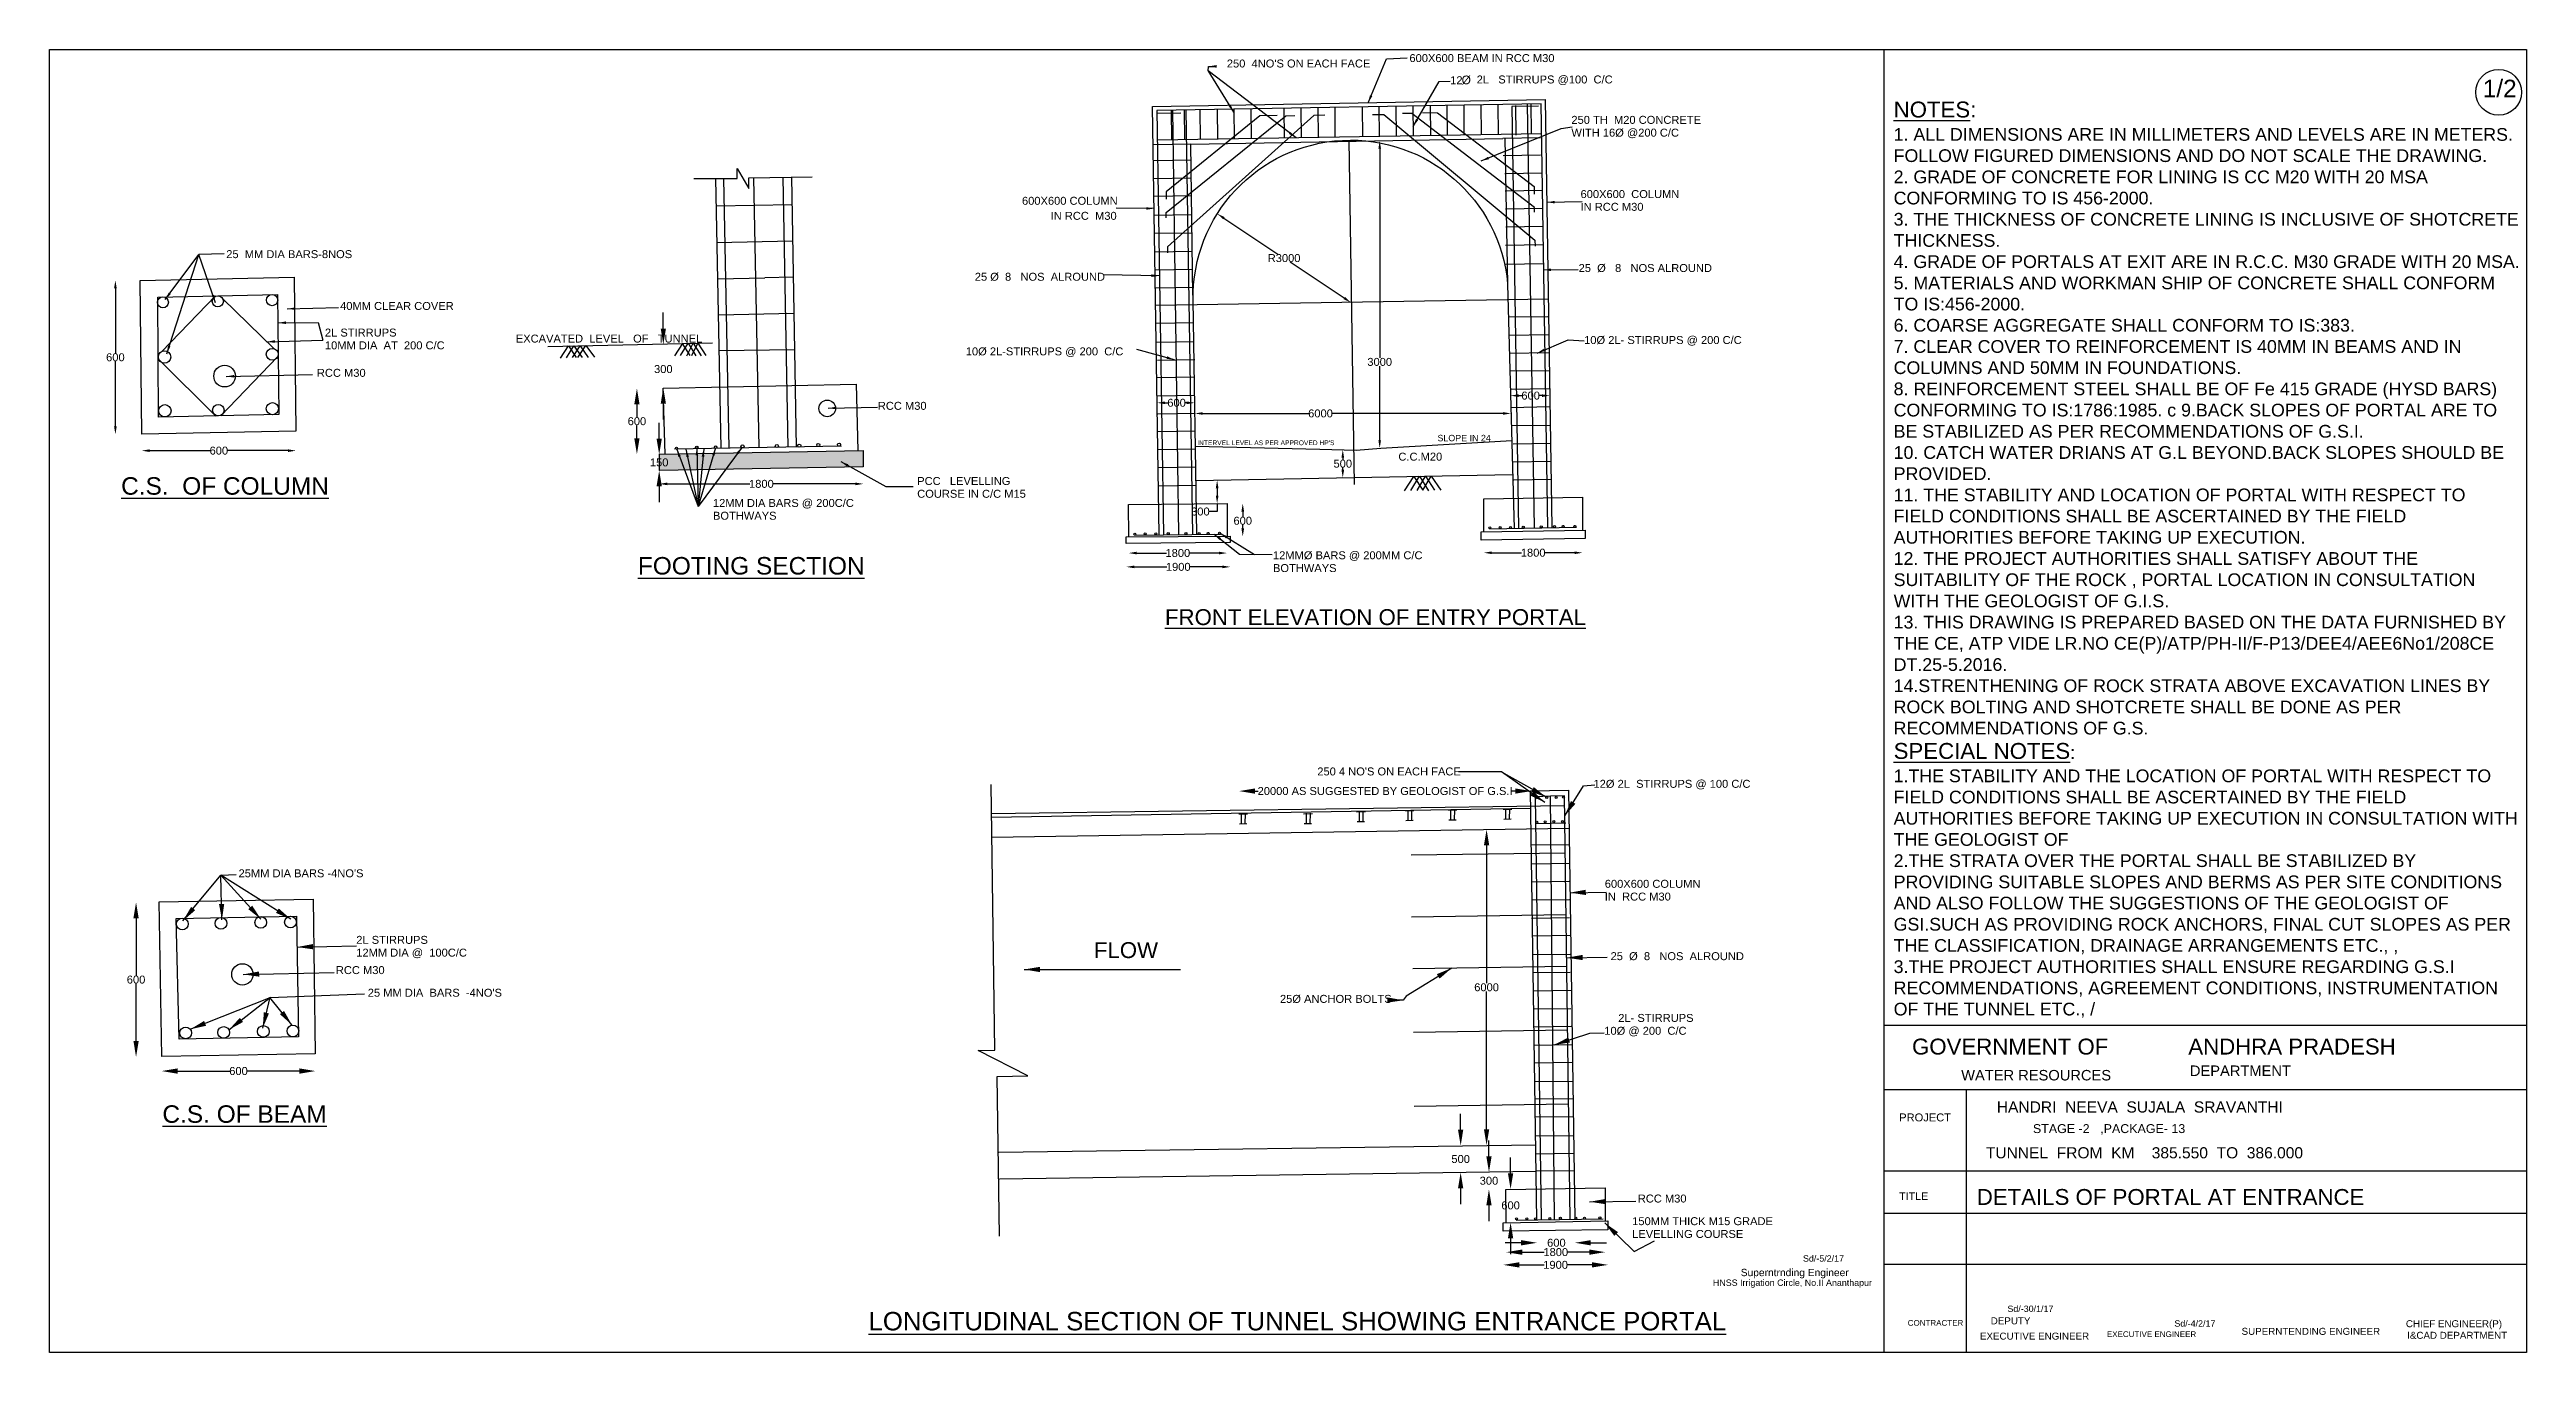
# Model space of a CAD drawing. Header units: millimetres. Extents: x 5124 to 3339450, y 2311 to 45926101.
# Drawn here: x 3331663 to 3339450, y 45922004 to 45926101 of the extents above; entities outside this region: 2.
import ezdxf

# ---------------------------------------------------------------- set-up
doc = ezdxf.new("R2010")
doc.units = ezdxf.units.MM
doc.header["$MEASUREMENT"] = 0
for name, color, linetype in [('DIMENSION', 7, 'Continuous'), ('DRAWING', 7, 'Continuous'), ('TEXT', 7, 'Continuous')]:
    doc.layers.add(name, color=color, linetype=linetype)
doc.styles.get("Standard").update_dxf_attribs({"font": 'arial.ttf', "height": 25})
doc.dimstyles.get("Standard").update_dxf_attribs({"dimtxt": 200, "dimasz": 110, "dimexe": 0.18, "dimexo": 0.0625, "dimgap": 0.09, "dimtad": 0, "dimtih": 1, "dimtoh": 1, "dimdec": 0, "dimzin": 0, "dimdsep": 46, "dimtxsty": 'Standard', "dimblk": 'OBLIQUE', "dimcen": 0.09, "dimse1": 1, "dimse2": 1, "dimadec": 0, "dimazin": 0, "dimtfac": 1, "dimtdec": 0, "dimtofl": 0, "dimtmove": 0, "dimatfit": 3, "dimfxl": 1, "dimtolj": 1, "dimtzin": 0, "dimarcsym": 0})

msp = doc.modelspace()

# ---------------------------------------------------------------- texts
at = {"layer": 'DIMENSION', "color": 0}
for s, height, p in [('600X600 BEAM IN RCC M30', 25, (3335938, 45926061.5)), ('12', 25, (3336066.1, 45925991.9)), ('2L   STIRRUPS @100  C/C', 25, (3336149.4, 45925994.3)), ('250 TH  M20 CONCRETE', 25, (3336447.1, 45925867.3)), ('WITH 16Ø @200 C/C', 25, (3336447.1, 45925827.1)), ('600X600  COLUMN', 25, (3336475.9, 45925633.9)), ('IN RCC M30', 25, (3336475.9, 45925593.8)), ('25  MM DIA BARS-8NOS', 25, (3332218.5, 45925445)), ('25  Ø   8   NOS ALROUND', 25, (3336469.9, 45925401.4)), ('25 Ø  8   NOS  ALROUND', 25, (3334571.6, 45925373.9)), ('40MM CLEAR COVER', 25, (3332576.5, 45925282.1)), ('2L STIRRUPS', 25, (3332528.7, 45925198.4)), ('10MM DIA  AT  200 C/C', 25, (3332528.7, 45925158.2)), ('10Ø 2L- STIRRUPS @ 200 C/C', 25, (3336487.2, 45925174.9)), ('RCC M30', 25, (3332503.4, 45925071.7)), ('10Ø 2L-STIRRUPS @ 200  C/C', 25, (3334543.3, 45925139.2)), ("INTERVEL LEVEL AS PER APPROVED HP'S", 15, (3335270.9, 45924856.8)), ('SLOPE IN 24', 20, (3336026.1, 45924869.2)), ('C.C.M20', 25, (3335903.3, 45924808.1)), ('%%UC.S.  OF COLUMN', 55, (3331888, 45924701)), ('12MMØ BARS @ 200MM C/C', 25, (3335509, 45924498)), ('BOTHWAYS', 25, (3335509, 45924457.8)), ("25MM DIA BARS -4NO'S", 25, (3332257.2, 45923497.9)), ('2L STIRRUPS', 25, (3332627.2, 45923288.6)), ('12MM DIA @  100C/C', 25, (3332627.2, 45923248.4))]:
    msp.add_text(s, height=height, dxfattribs=at).set_placement(p)
at = {"layer": 'DIMENSION', "color": 0, "insert": (3336102, 45926019), "char_height": 25, "attachment_point": 1}
msp.add_mtext_dynamic_manual_height_columns('{\\H1.0833x;Ø}', width=59.5, gutter_width=125, heights=[0], dxfattribs=at)
at = {"layer": 'DRAWING', "color": 0}
for s, p in [('Sd/-5/2/17', (3337175.2, 45922289.2)), ('Sd/-30/1/17', (3337817.9, 45922130.9)), ('Sd/-4/2/17', (3338342.7, 45922084.7))]:
    msp.add_text(s, height=20, dxfattribs=at).set_placement(p)
at = {"layer": 'DRAWING', "color": 0, "insert": (3337460.2, 45925937.3), "char_height": 40, "width": 1960.791, "attachment_point": 1}
msp.add_mtext('{\\H1.25x;\\LNOTES\\l:}  \\P1. ALL DIMENSIONS ARE IN MILLIMETERS AND LEVELS ARE IN METERS. FOLLOW FIGURED DIMENSIONS AND DO NOT SCALE THE DRAWING. \\P2. GRADE OF CONCRETE FOR LINING IS CC M20 WITH 20 MSA CONFORMING TO IS 456-2000. \\P3. THE THICKNESS OF CONCRETE LINING IS INCLUSIVE OF SHOTCRETE THICKNESS. \\P4. GRADE OF PORTALS AT EXIT ARE IN R.C.C. M30 GRADE WITH 20 MSA. \\P5. MATERIALS AND WORKMAN SHIP OF CONCRETE SHALL CONFORM TO IS:456-2000.\\P6. COARSE AGGREGATE SHALL CONFORM TO IS:383. \\P7. CLEAR COVER TO REINFORCEMENT IS 40MM IN BEAMS AND IN COLUMNS AND 50MM IN FOUNDATIONS. \\P8. REINFORCEMENT STEEL SHALL BE OF Fe 415 GRADE (HYSD BARS) CONFORMING TO IS:1786:1985. c 9.BACK SLOPES OF PORTAL ARE TO BE STABILIZED AS PER RECOMMENDATIONS OF G.S.I.\\P10. CATCH WATER DRIANS AT G.L BEYOND.BACK SLOPES SHOULD BE PROVIDED. \\P11. THE STABILITY AND LOCATION OF PORTAL WITH RESPECT TO FIELD CONDITIONS SHALL BE ASCERTAINED BY THE FIELD AUTHORITIES BEFORE TAKING UP EXECUTION. \\P12. THE PROJECT AUTHORITIES SHALL SATISFY ABOUT THE SUITABILITY OF THE ROCK , PORTAL LOCATION IN CONSULTATION WITH THE GEOLOGIST OF G.I.S. \\P13. THIS DRAWING IS PREPARED BASED ON THE DATA FURNISHED BY THE CE, ATP VIDE LR.NO CE(P)/ATP/PH-II/F-P13/DEE4/AEE6No1/208CE DT.25-5.2016. \\P14.STRENTHENING OF ROCK STRATA ABOVE EXCAVATION LINES BY ROCK BOLTING AND SHOTCRETE SHALL BE DONE AS PER RECOMMENDATIONS OF G.S. \\P{\\H1.25x;\\LSPECIAL NOTES}:  \\P1.THE STABILITY AND THE LOCATION OF PORTAL WITH RESPECT TO FIELD CONDITIONS SHALL BE ASCERTAINED BY THE FIELD AUTHORITIES BEFORE TAKING UP EXECUTION IN CONSULTATION WITH THE GEOLOGIST OF \\P2.THE STRATA OVER THE PORTAL SHALL BE STABILIZED BY PROVIDING SUITABLE SLOPES AND BERMS AS PER SITE CONDITIONS AND ALSO FOLLOW THE SUGGESTIONS OF THE GEOLOGIST OF GSI.SUCH AS PROVIDING ROCK ANCHORS, FINAL CUT SLOPES AS PER THE CLASSIFICATION, DRAINAGE ARRANGEMENTS ETC., , \\P3.THE PROJECT AUTHORITIES SHALL ENSURE REGARDING G.S.I RECOMMENDATIONS, AGREEMENT CONDITIONS, INSTRUMENTATION OF THE TUNNEL ETC., / ', dxfattribs=at)
at = {"layer": 'TEXT', "color": 0}
for s, height, p in [("250  4NO'S ON EACH FACE", 25, (3335364, 45926044.5)), ('1/2', 55, (3339312, 45925951)), ('600X600 COLUMN', 25, (3334720, 45925612.8)), ('IN RCC  M30', 25, (3334810, 45925565.5)), ('EXCAVATED  LEVEL   OF   TUNNEL', 25, (3333128.8, 45925179.5)), ('RCC M30', 25, (3334266.8, 45924968)), ('COURSE IN C/C M15', 25, (3334390.6, 45924691.4)), ('PCC   LEVELLING', 25, (3334390.6, 45924731.6)), ('12MM DIA BARS @ 200C/C', 25, (3333748.5, 45924662.5)), ('BOTHWAYS', 25, (3333748.5, 45924622.4)), ('%%UFOOTING SECTION', 55, (3333512.5, 45924450)), ('%%UFRONT ELEVATION OF ENTRY PORTAL', 50, (3335169.5, 45924291)), ("250 4 NO'S ON EACH FACE", 25, (3335648.4, 45923818.2)), ('12Ø 2L  STIRRUPS @ 100 C/C', 25, (3336516.6, 45923779.3)), ('600X600 COLUMN', 25, (3336552.1, 45923464.8)), ('IN  RCC M30', 25, (3336552.1, 45923424.7)), ('FLOW', 50, (3334946, 45923243.8)), ('25  Ø  8   NOS  ALROUND', 25, (3336570.3, 45923237.3)), ('RCC M30', 25, (3332563.1, 45923193.5)), ("25 MM DIA  BARS  -4NO'S", 25, (3332663.4, 45923122.3)), ('25Ø ANCHOR BOLTS', 25, (3335531, 45923103)), ('2L- STIRRUPS', 25, (3336594.4, 45923043.1)), ('10Ø @ 200  C/C', 25, (3336550.5, 45923002.6)), ('GOVERNMENT OF', 50, (3337518, 45922940.5)), ('ANDHRA PRADESH', 50, (3338386.5, 45922940.5)), ('WATER RESOURCES', 33, (3337672.5, 45922859)), ('DEPARTMENT', 33, (3338391.5, 45922873)), ('%%UC.S. OF BEAM', 55, (3332017.8, 45922725.8)), ('PROJECT', 25, (3337477.6, 45922730.2)), ('HANDRI  NEEVA  SUJALA  SRAVANTHI', 35, (3337784.5, 45922758)), ('STAGE -2', 28, (3337898, 45922693.5)), (',PACKAGE- 13', 28, (3338109.5, 45922693.5)), ('TUNNEL  FROM  KM    385.550  TO  386.000', 35, (3337750, 45922614)), ('RCC M30', 25, (3336655.8, 45922475.1)), ('TITLE', 24, (3337477.5, 45922483)), ('DETAILS OF PORTAL AT ENTRANCE', 50, (3337721.5, 45922467.5)), ('150MM THICK M15 GRADE', 25, (3336638.2, 45922403.9)), ('LEVELLING COURSE', 25, (3336638.2, 45922363.7)), ('HNSS Irrigation Circle, No.II Ananthapur', 20, (3336892, 45922213)), ('Superntrnding Engineer', 23, (3336979.5, 45922243.5)), ('%%ULONGITUDINAL SECTION OF TUNNEL SHOWING ENTRANCE PORTAL', 58, (3334237.5, 45922073)), ('CONTRACTER', 18, (3337504.5, 45922087.5)), ('EXECUTIVE ENGINEER', 22, (3337731.5, 45922044)), ('DEPUTY', 22, (3337765.5, 45922092)), ('EXECUTIVE ENGINEER', 18, (3338130.5, 45922052)), ('SUPERNTENDING ENGINEER', 22, (3338554, 45922059)), ('CHIEF ENGINEER(P)', 22, (3339070.5, 45922083)), ('I&CAD DEPARTMENT', 22, (3339074.5, 45922046.5))]:
    msp.add_text(s, height=height, dxfattribs=at).set_placement(p)

# ---------------------------------------------------------------- blocks, each defined once
blk = doc.blocks.new('*D46')
at = {"layer": 'Defpoints', "color": 0}
for p in [(3331953, 45924891), (3332437.5, 45924900.5), (3332437.5, 45924839.5)]:
    blk.add_point(p, dxfattribs=at)
at = {"layer": 'DIMENSION', "color": 0, "lineweight": -2}
for p, q in [((3331978, 45924839.5), (3332167.5, 45924839.5)), ((3332412.5, 45924839.5), (3332223, 45924839.5))]:
    blk.add_line(p, q, dxfattribs=at)
at = {"layer": 'DIMENSION', "color": 0}
for points in [[(3331978, 45924843.7), (3331978, 45924835.3), (3331953, 45924839.5)], [(3332412.5, 45924843.7), (3332412.5, 45924835.3), (3332437.5, 45924839.5)]]:
    blk.add_solid(points, dxfattribs=at)
at = {"layer": 'DIMENSION', "color": 0, "insert": (3332195.2, 45924839.5), "char_height": 25, "attachment_point": 5}
blk.add_mtext('\\A1;600', dxfattribs=at)
blk = doc.blocks.new('*D47')
at = {"layer": 'Defpoints', "color": 0}
for p in [(3331946.5, 45925375), (3331870, 45924891), (3331953, 45924891)]:
    blk.add_point(p, dxfattribs=at)
at = {"layer": 'DIMENSION', "color": 0, "lineweight": -2}
for p, q in [((3331870, 45925350), (3331870, 45925145.9)), ((3331870, 45924916), (3331870, 45925120.1))]:
    blk.add_line(p, q, dxfattribs=at)
at = {"layer": 'DIMENSION', "color": 0}
for points in [[(3331865.8, 45925350), (3331874.2, 45925350), (3331870, 45925375)], [(3331865.8, 45924916), (3331874.2, 45924916), (3331870, 45924891)]]:
    blk.add_solid(points, dxfattribs=at)
at = {"layer": 'DIMENSION', "color": 0, "insert": (3331870, 45925133), "char_height": 25, "attachment_point": 5}
blk.add_mtext('\\A1;600', dxfattribs=at)
blk = doc.blocks.new('*D48')
at = {"layer": 'Defpoints', "color": 0}
for p in [(3333580.5, 45924777.5), (3334221, 45924789), (3334221, 45924735)]:
    blk.add_point(p, dxfattribs=at)
at = {"layer": 'DIMENSION', "color": 0, "lineweight": -2}
for p, q in [((3333605.5, 45924735), (3333864.5, 45924735)), ((3334196, 45924735), (3333937, 45924735))]:
    blk.add_line(p, q, dxfattribs=at)
at = {"layer": 'DIMENSION', "color": 0}
for points in [[(3333605.5, 45924739.2), (3333605.5, 45924730.8), (3333580.5, 45924735)], [(3334196, 45924739.2), (3334196, 45924730.8), (3334221, 45924735)]]:
    blk.add_solid(points, dxfattribs=at)
at = {"layer": 'DIMENSION', "color": 0, "insert": (3333900.8, 45924735), "char_height": 25, "attachment_point": 5}
blk.add_mtext('\\A1;1800', dxfattribs=at)
blk = doc.blocks.new('*D49')
at = {"layer": 'Defpoints', "color": 0}
for p in [(3332015.5, 45922934.5), (3332498.5, 45922943), (3332498.5, 45922888.5)]:
    blk.add_point(p, dxfattribs=at)
at = {"layer": 'DIMENSION', "color": 0, "lineweight": -2}
for p, q in [((3332065.5, 45922888.5), (3332229.3, 45922888.5)), ((3332448.5, 45922888.5), (3332284.7, 45922888.5))]:
    blk.add_line(p, q, dxfattribs=at)
at = {"layer": 'DIMENSION', "color": 0}
for points in [[(3332065.5, 45922896.8), (3332065.5, 45922880.2), (3332015.5, 45922888.5)], [(3332448.5, 45922896.8), (3332448.5, 45922880.2), (3332498.5, 45922888.5)]]:
    blk.add_solid(points, dxfattribs=at)
at = {"layer": 'DIMENSION', "color": 0, "insert": (3332257, 45922888.5), "char_height": 25, "attachment_point": 5}
blk.add_mtext('\\A1;600', dxfattribs=at)
blk = doc.blocks.new('*D50')
at = {"layer": 'Defpoints', "color": 0}
for p in [(3332009, 45923419), (3331935, 45922933), (3332015.5, 45922933)]:
    blk.add_point(p, dxfattribs=at)
at = {"layer": 'DIMENSION', "color": 0, "lineweight": -2}
for p, q in [((3331935, 45923369), (3331935, 45923188.9)), ((3331935, 45922983), (3331935, 45923163.1))]:
    blk.add_line(p, q, dxfattribs=at)
at = {"layer": 'DIMENSION', "color": 0}
for points in [[(3331926.7, 45923369), (3331943.3, 45923369), (3331935, 45923419)], [(3331926.7, 45922983), (3331943.3, 45922983), (3331935, 45922933)]]:
    blk.add_solid(points, dxfattribs=at)
at = {"layer": 'DIMENSION', "color": 0, "insert": (3331935, 45923176), "char_height": 25, "attachment_point": 5}
blk.add_mtext('\\A1;600', dxfattribs=at)
blk = doc.blocks.new('*D51')
at = {"layer": 'Defpoints', "color": 0}
for p in [(3335833, 45925814), (3335844.5, 45924847.5), (3335850.5, 45924847.5)]:
    blk.add_point(p, dxfattribs=at)
at = {"layer": 'DIMENSION', "color": 0, "lineweight": -2}
for p, q in [((3335844.5, 45925789), (3335844.5, 45925131.4)), ((3335844.5, 45924872.5), (3335844.5, 45925105.6))]:
    blk.add_line(p, q, dxfattribs=at)
at = {"layer": 'DIMENSION', "color": 0}
for points in [[(3335840.3, 45925789), (3335848.7, 45925789), (3335844.5, 45925814)], [(3335840.3, 45924872.5), (3335848.7, 45924872.5), (3335844.5, 45924847.5)]]:
    blk.add_solid(points, dxfattribs=at)
at = {"layer": 'DIMENSION', "color": 0, "insert": (3335844.5, 45925118.5), "char_height": 25, "attachment_point": 5}
blk.add_mtext('\\A1;3000', dxfattribs=at)
blk = doc.blocks.new('*D52')
at = {"layer": 'Defpoints', "color": 0}
for p in [(3335263.5, 45924950.5), (3336257, 45924969), (3336257, 45924956.5)]:
    blk.add_point(p, dxfattribs=at)
at = {"layer": 'DIMENSION', "color": 0, "lineweight": -2}
for p, q in [((3335288.5, 45924956.5), (3335621.1, 45924956.5)), ((3336232, 45924956.5), (3335695.9, 45924956.5))]:
    blk.add_line(p, q, dxfattribs=at)
at = {"layer": 'DIMENSION', "color": 0}
for points in [[(3335288.5, 45924960.7), (3335288.5, 45924952.3), (3335263.5, 45924956.5)], [(3336232, 45924960.7), (3336232, 45924952.3), (3336257, 45924956.5)]]:
    blk.add_solid(points, dxfattribs=at)
at = {"layer": 'DIMENSION', "color": 0, "insert": (3335658.5, 45924956.5), "char_height": 25, "attachment_point": 5}
blk.add_mtext('\\A1;6000', dxfattribs=at)
blk = doc.blocks.new('*D53')
at = {"layer": 'Defpoints', "color": 0}
for p in [(3335335, 45925586), (3335754, 45925305.5), (3335755, 45925307)]:
    blk.add_point(p, dxfattribs=at)
at = {"layer": 'DIMENSION', "color": 0, "lineweight": -2}
for p, q in [((3335354.8, 45925570.6), (3335524.6, 45925457.8)), ((3335733.1, 45925319.3), (3335563.3, 45925432.1))]:
    blk.add_line(p, q, dxfattribs=at)
at = {"layer": 'DIMENSION', "color": 0}
for points in [[(3335357.1, 45925574.1), (3335352.5, 45925567.1), (3335334, 45925584.5)], [(3335735.5, 45925322.8), (3335730.8, 45925315.8), (3335754, 45925305.5)]]:
    blk.add_solid(points, dxfattribs=at)
at = {"layer": 'DIMENSION', "color": 0, "insert": (3335544, 45925445), "char_height": 25, "attachment_point": 5}
blk.add_mtext('\\A1;R3000', dxfattribs=at)
blk = doc.blocks.new('*D54')
at = {"layer": 'Defpoints', "color": 0}
for p in [(3335332, 45924746.5), (3335333, 45924673), (3335333.5, 45924673)]:
    blk.add_point(p, dxfattribs=at)
at = {"layer": 'DIMENSION', "color": 0, "lineweight": -2}
for p, q in [((3335333.5, 45924721.5), (3335333.5, 45924698)), ((3335333.5, 45924648), (3335308.5, 45924648)), ((3335333.5, 45924673), (3335333.5, 45924648))]:
    blk.add_line(p, q, dxfattribs=at)
at = {"layer": 'DIMENSION', "color": 0}
for points in [[(3335329.3, 45924721.5), (3335337.7, 45924721.5), (3335333.5, 45924746.5)], [(3335329.3, 45924698), (3335337.7, 45924698), (3335333.5, 45924673)]]:
    blk.add_solid(points, dxfattribs=at)
at = {"layer": 'DIMENSION', "color": 0, "insert": (3335280.8, 45924648), "char_height": 25, "attachment_point": 5}
blk.add_mtext('\\A1;300', dxfattribs=at)
blk = doc.blocks.new('*D55')
at = {"layer": 'Defpoints', "color": 0}
for p in [(3335365, 45924673), (3335364.5, 45924570), (3335414, 45924570)]:
    blk.add_point(p, dxfattribs=at)
at = {"layer": 'DIMENSION', "color": 0, "lineweight": -2}
for p, q in [((3335414, 45924648), (3335414, 45924631.9)), ((3335414, 45924595), (3335414, 45924606.1))]:
    blk.add_line(p, q, dxfattribs=at)
at = {"layer": 'DIMENSION', "color": 0}
for points in [[(3335409.8, 45924648), (3335418.2, 45924648), (3335414, 45924673)], [(3335409.8, 45924595), (3335418.2, 45924595), (3335414, 45924570)]]:
    blk.add_solid(points, dxfattribs=at)
at = {"layer": 'DIMENSION', "color": 0, "insert": (3335414, 45924619), "char_height": 25, "attachment_point": 5}
blk.add_mtext('\\A1;600', dxfattribs=at)
blk = doc.blocks.new('*D56')
at = {"layer": 'Defpoints', "color": 0}
for p in [(3335055.5, 45924569), (3335364.5, 45924571), (3335364.5, 45924517.5)]:
    blk.add_point(p, dxfattribs=at)
at = {"layer": 'DIMENSION', "color": 0, "lineweight": -2}
for p, q in [((3335080.5, 45924517.5), (3335173.8, 45924517.5)), ((3335339.5, 45924517.5), (3335246.2, 45924517.5))]:
    blk.add_line(p, q, dxfattribs=at)
at = {"layer": 'DIMENSION', "color": 0}
for points in [[(3335080.5, 45924521.7), (3335080.5, 45924513.3), (3335055.5, 45924517.5)], [(3335339.5, 45924521.7), (3335339.5, 45924513.3), (3335364.5, 45924517.5)]]:
    blk.add_solid(points, dxfattribs=at)
at = {"layer": 'DIMENSION', "color": 0, "insert": (3335210, 45924517.5), "char_height": 25, "attachment_point": 5}
blk.add_mtext('\\A1;1800', dxfattribs=at)
blk = doc.blocks.new('*D57')
at = {"layer": 'Defpoints', "color": 0}
for p in [(3335048, 45924548), (3335374.5, 45924551), (3335374.5, 45924474)]:
    blk.add_point(p, dxfattribs=at)
at = {"layer": 'DIMENSION', "color": 0, "lineweight": -2}
for p, q in [((3335073, 45924474), (3335175, 45924474)), ((3335349.5, 45924474), (3335247.5, 45924474))]:
    blk.add_line(p, q, dxfattribs=at)
at = {"layer": 'DIMENSION', "color": 0}
for points in [[(3335073, 45924478.2), (3335073, 45924469.8), (3335048, 45924474)], [(3335349.5, 45924478.2), (3335349.5, 45924469.8), (3335374.5, 45924474)]]:
    blk.add_solid(points, dxfattribs=at)
at = {"layer": 'DIMENSION', "color": 0, "insert": (3335211.2, 45924474), "char_height": 25, "attachment_point": 5}
blk.add_mtext('\\A1;1900', dxfattribs=at)
blk = doc.blocks.new('*D58')
at = {"layer": 'Defpoints', "color": 0}
for p in [(3336172, 45924584), (3336482, 45924589.5), (3336482, 45924518.5)]:
    blk.add_point(p, dxfattribs=at)
at = {"layer": 'DIMENSION', "color": 0, "lineweight": -2}
for p, q in [((3336197, 45924518.5), (3336290.8, 45924518.5)), ((3336457, 45924518.5), (3336363.2, 45924518.5))]:
    blk.add_line(p, q, dxfattribs=at)
at = {"layer": 'DIMENSION', "color": 0}
for points in [[(3336197, 45924522.7), (3336197, 45924514.3), (3336172, 45924518.5)], [(3336457, 45924522.7), (3336457, 45924514.3), (3336482, 45924518.5)]]:
    blk.add_solid(points, dxfattribs=at)
at = {"layer": 'DIMENSION', "color": 0, "insert": (3336327, 45924518.5), "char_height": 25, "attachment_point": 5}
blk.add_mtext('\\A1;1800', dxfattribs=at)
blk = doc.blocks.new('*D59')
at = {"layer": 'Defpoints', "color": 0}
for p in [(3335726.5, 45924842.5), (3335728.5, 45924754.5), (3335730, 45924754.5)]:
    blk.add_point(p, dxfattribs=at)
at = {"layer": 'DIMENSION', "color": 0, "lineweight": -2}
for p, q in [((3335728.5, 45924817.5), (3335728.5, 45924811.4)), ((3335728.5, 45924779.5), (3335728.5, 45924785.6))]:
    blk.add_line(p, q, dxfattribs=at)
at = {"layer": 'DIMENSION', "color": 0}
for points in [[(3335724.3, 45924817.5), (3335732.7, 45924817.5), (3335728.5, 45924842.5)], [(3335724.3, 45924779.5), (3335732.7, 45924779.5), (3335728.5, 45924754.5)]]:
    blk.add_solid(points, dxfattribs=at)
at = {"layer": 'DIMENSION', "color": 0, "insert": (3335728.5, 45924798.5), "char_height": 25, "attachment_point": 5}
blk.add_mtext('\\A1;500', dxfattribs=at)
blk = doc.blocks.new('*D60')
at = {"layer": 'Defpoints', "color": 0}
for p in [(3335145, 45924990.5), (3335263, 45924992), (3335263, 45924990)]:
    blk.add_point(p, dxfattribs=at)
at = {"layer": 'DIMENSION', "color": 0, "lineweight": -2}
for p, q in [((3335170, 45924990), (3335178.3, 45924990)), ((3335238, 45924990), (3335233.7, 45924990))]:
    blk.add_line(p, q, dxfattribs=at)
at = {"layer": 'DIMENSION', "color": 0}
for points in [[(3335170, 45924994.2), (3335170, 45924985.8), (3335145, 45924990)], [(3335238, 45924994.2), (3335238, 45924985.8), (3335263, 45924990)]]:
    blk.add_solid(points, dxfattribs=at)
at = {"layer": 'DIMENSION', "color": 0, "insert": (3335206, 45924990), "char_height": 25, "attachment_point": 5}
blk.add_mtext('\\A1;600', dxfattribs=at)
blk = doc.blocks.new('*D61')
at = {"layer": 'Defpoints', "color": 0}
for p in [(3336379.5, 45925012.5), (3336379.5, 45925011.5), (3336256, 45925010.5)]:
    blk.add_point(p, dxfattribs=at)
at = {"layer": 'DIMENSION', "color": 0, "lineweight": -2}
for p, q in [((3336281, 45925012.5), (3336291.3, 45925012.5)), ((3336354.5, 45925012.5), (3336346.7, 45925012.5))]:
    blk.add_line(p, q, dxfattribs=at)
at = {"layer": 'DIMENSION', "color": 0}
for points in [[(3336281, 45925016.7), (3336281, 45925008.3), (3336256, 45925012.5)], [(3336354.5, 45925016.7), (3336354.5, 45925008.3), (3336379.5, 45925012.5)]]:
    blk.add_solid(points, dxfattribs=at)
at = {"layer": 'DIMENSION', "color": 0, "insert": (3336319, 45925012.5), "char_height": 25, "attachment_point": 5}
blk.add_mtext('\\A1;600', dxfattribs=at)
blk = doc.blocks.new('*D62')
at = {"layer": 'Defpoints', "color": 0}
for p in [(3336172.5, 45923648), (3336180.5, 45922655.5), (3336188.5, 45922655.5)]:
    blk.add_point(p, dxfattribs=at)
at = {"layer": 'DIMENSION', "color": 0, "lineweight": -2}
for p, q in [((3336180.5, 45923598), (3336180.5, 45923164.6)), ((3336180.5, 45922705.5), (3336180.5, 45923138.9))]:
    blk.add_line(p, q, dxfattribs=at)
at = {"layer": 'DIMENSION', "color": 0}
for points in [[(3336172.2, 45923598), (3336188.8, 45923598), (3336180.5, 45923648)], [(3336172.2, 45922705.5), (3336188.8, 45922705.5), (3336180.5, 45922655.5)]]:
    blk.add_solid(points, dxfattribs=at)
at = {"layer": 'DIMENSION', "color": 0, "insert": (3336180.5, 45923151.8), "char_height": 25, "attachment_point": 5}
blk.add_mtext('\\A1;6000', dxfattribs=at)
blk = doc.blocks.new('*D63')
at = {"layer": 'Defpoints', "color": 0}
for p in [(3336097.5, 45922654), (3336099, 45922569.5), (3336099, 45922569.5)]:
    blk.add_point(p, dxfattribs=at)
at = {"layer": 'DIMENSION', "color": 0, "lineweight": -2}
for p, q in [((3336099, 45922704), (3336099, 45922754)), ((3336099, 45922519.5), (3336099, 45922469.5))]:
    blk.add_line(p, q, dxfattribs=at)
at = {"layer": 'DIMENSION', "color": 0}
for points in [[(3336090.7, 45922704), (3336107.3, 45922704), (3336099, 45922654)], [(3336090.7, 45922519.5), (3336107.3, 45922519.5), (3336099, 45922569.5)]]:
    blk.add_solid(points, dxfattribs=at)
at = {"layer": 'DIMENSION', "color": 0, "insert": (3336099, 45922611.8), "char_height": 25, "attachment_point": 5}
blk.add_mtext('\\A1;500', dxfattribs=at)
blk = doc.blocks.new('*D64')
at = {"layer": 'Defpoints', "color": 0}
for p in [(3336188, 45922570.5), (3336188, 45922516.5), (3336241, 45922516.5)]:
    blk.add_point(p, dxfattribs=at)
at = {"layer": 'DIMENSION', "color": 0, "lineweight": -2}
for p, q in [((3336188, 45922620.5), (3336188, 45922670.5)), ((3336188, 45922466.5), (3336188, 45922416.5))]:
    blk.add_line(p, q, dxfattribs=at)
at = {"layer": 'DIMENSION', "color": 0}
for points in [[(3336179.7, 45922620.5), (3336196.3, 45922620.5), (3336188, 45922570.5)], [(3336179.7, 45922466.5), (3336196.3, 45922466.5), (3336188, 45922516.5)]]:
    blk.add_solid(points, dxfattribs=at)
at = {"layer": 'DIMENSION', "color": 0, "insert": (3336188, 45922543.5), "char_height": 25, "attachment_point": 5}
blk.add_mtext('\\A1;300', dxfattribs=at)
blk = doc.blocks.new('*D65')
at = {"layer": 'Defpoints', "color": 0}
for p in [(3336278.5, 45922517), (3336256, 45922412.5), (3336279, 45922412.5)]:
    blk.add_point(p, dxfattribs=at)
at = {"layer": 'DIMENSION', "color": 0, "lineweight": -2}
for p, q in [((3336256, 45922567), (3336256, 45922617)), ((3336256, 45922362.5), (3336256, 45922312.5))]:
    blk.add_line(p, q, dxfattribs=at)
at = {"layer": 'DIMENSION', "color": 0}
for points in [[(3336247.7, 45922567), (3336264.3, 45922567), (3336256, 45922517)], [(3336247.7, 45922362.5), (3336264.3, 45922362.5), (3336256, 45922412.5)]]:
    blk.add_solid(points, dxfattribs=at)
at = {"layer": 'DIMENSION', "color": 0, "insert": (3336256, 45922466), "char_height": 25, "attachment_point": 5}
blk.add_mtext('\\A1;600', dxfattribs=at)
blk = doc.blocks.new('*D66')
at = {"layer": 'Defpoints', "color": 0}
for p in [(3336339, 45922421), (3336458, 45922422.5), (3336458, 45922348.5)]:
    blk.add_point(p, dxfattribs=at)
at = {"layer": 'DIMENSION', "color": 0, "lineweight": -2}
for p, q in [((3336289, 45922348.5), (3336239, 45922348.5)), ((3336508, 45922348.5), (3336558, 45922348.5))]:
    blk.add_line(p, q, dxfattribs=at)
at = {"layer": 'DIMENSION', "color": 0}
for points in [[(3336289, 45922356.8), (3336289, 45922340.2), (3336339, 45922348.5)], [(3336508, 45922356.8), (3336508, 45922340.2), (3336458, 45922348.5)]]:
    blk.add_solid(points, dxfattribs=at)
at = {"layer": 'DIMENSION', "color": 0, "insert": (3336400, 45922348.5), "char_height": 25, "attachment_point": 5}
blk.add_mtext('\\A1;600', dxfattribs=at)
blk = doc.blocks.new('*D67')
at = {"layer": 'Defpoints', "color": 0}
for p in [(3336242.5, 45922411), (3336553.5, 45922417), (3336553.5, 45922319)]:
    blk.add_point(p, dxfattribs=at)
at = {"layer": 'DIMENSION', "color": 0, "lineweight": -2}
for p, q in [((3336292.5, 45922319), (3336361.8, 45922319)), ((3336503.5, 45922319), (3336434.2, 45922319))]:
    blk.add_line(p, q, dxfattribs=at)
at = {"layer": 'DIMENSION', "color": 0}
for points in [[(3336292.5, 45922327.3), (3336292.5, 45922310.7), (3336242.5, 45922319)], [(3336503.5, 45922327.3), (3336503.5, 45922310.7), (3336553.5, 45922319)]]:
    blk.add_solid(points, dxfattribs=at)
at = {"layer": 'DIMENSION', "color": 0, "insert": (3336398, 45922319), "char_height": 25, "attachment_point": 5}
blk.add_mtext('\\A1;1800', dxfattribs=at)
blk = doc.blocks.new('*D68')
at = {"layer": 'Defpoints', "color": 0}
for p in [(3336233, 45922385.5), (3336562, 45922389.5), (3336562, 45922279)]:
    blk.add_point(p, dxfattribs=at)
at = {"layer": 'DIMENSION', "color": 0, "lineweight": -2}
for p, q in [((3336283, 45922279), (3336361.3, 45922279)), ((3336512, 45922279), (3336433.7, 45922279))]:
    blk.add_line(p, q, dxfattribs=at)
at = {"layer": 'DIMENSION', "color": 0}
for points in [[(3336283, 45922287.3), (3336283, 45922270.7), (3336233, 45922279)], [(3336512, 45922287.3), (3336512, 45922270.7), (3336562, 45922279)]]:
    blk.add_solid(points, dxfattribs=at)
at = {"layer": 'DIMENSION', "color": 0, "insert": (3336397.5, 45922279), "char_height": 25, "attachment_point": 5}
blk.add_mtext('\\A1;1900', dxfattribs=at)
blk = doc.blocks.new('*D69')
at = {"layer": 'Defpoints', "color": 0}
for p in [(3333507, 45925173.5), (3333592.5, 45925037), (3333592.5, 45925037)]:
    blk.add_point(p, dxfattribs=at)
at = {"layer": 'TEXT', "color": 0, "lineweight": -2}
for p, q in [((3333592.5, 45925223.5), (3333592.5, 45925273.5)), ((3333592.5, 45924987), (3333592.5, 45924937))]:
    blk.add_line(p, q, dxfattribs=at)
at = {"layer": 'TEXT', "color": 0}
for points in [[(3333584.2, 45925223.5), (3333600.8, 45925223.5), (3333592.5, 45925173.5)], [(3333584.2, 45924987), (3333600.8, 45924987), (3333592.5, 45925037)]]:
    blk.add_solid(points, dxfattribs=at)
at = {"layer": 'TEXT', "color": 0, "insert": (3333592.5, 45925096), "char_height": 25, "attachment_point": 5}
blk.add_mtext('\\A1;300', dxfattribs=at)
blk = doc.blocks.new('*D70')
at = {"layer": 'Defpoints', "color": 0}
for p in [(3333592.5, 45925035.5), (3333509.5, 45924828.5), (3333598, 45924828.5)]:
    blk.add_point(p, dxfattribs=at)
at = {"layer": 'DIMENSION', "color": 0, "lineweight": -2}
for p, q in [((3333509.5, 45924985.5), (3333509.5, 45924944.9)), ((3333509.5, 45924878.5), (3333509.5, 45924919.1))]:
    blk.add_line(p, q, dxfattribs=at)
at = {"layer": 'DIMENSION', "color": 0}
for points in [[(3333501.2, 45924985.5), (3333517.8, 45924985.5), (3333509.5, 45925035.5)], [(3333501.2, 45924878.5), (3333517.8, 45924878.5), (3333509.5, 45924828.5)]]:
    blk.add_solid(points, dxfattribs=at)
at = {"layer": 'DIMENSION', "color": 0, "insert": (3333509.5, 45924932), "char_height": 25, "attachment_point": 5}
blk.add_mtext('\\A1;600', dxfattribs=at)
blk = doc.blocks.new('*D71')
at = {"layer": 'Defpoints', "color": 0}
for p in [(3333579.5, 45924777.5), (3333580.5, 45924827.5), (3333580.5, 45924777.5)]:
    blk.add_point(p, dxfattribs=at)
at = {"layer": 'DIMENSION', "color": 0, "lineweight": -2}
for p, q in [((3333579.5, 45924877.5), (3333579.5, 45924927.5)), ((3333579.5, 45924727.5), (3333579.5, 45924677.5))]:
    blk.add_line(p, q, dxfattribs=at)
at = {"layer": 'DIMENSION', "color": 0}
for points in [[(3333571.2, 45924877.5), (3333587.8, 45924877.5), (3333579.5, 45924827.5)], [(3333571.2, 45924727.5), (3333587.8, 45924727.5), (3333579.5, 45924777.5)]]:
    blk.add_solid(points, dxfattribs=at)
at = {"layer": 'DIMENSION', "color": 0, "insert": (3333579.5, 45924802.5), "char_height": 25, "attachment_point": 5}
blk.add_mtext('\\A1;150', dxfattribs=at)
blk = doc.blocks.new('*D72')
at = {"layer": 'Defpoints', "color": 0}
for p in [(3336320.5, 45923769), (3336320.5, 45923689.5), (3335402.5, 45923665.5)]:
    blk.add_point(p, dxfattribs=at)
at = {"layer": 'TEXT', "color": 0, "lineweight": -2}
for p, q in [((3335452.5, 45923769), (3335462.7, 45923769)), ((3336270.5, 45923769), (3336260.3, 45923769))]:
    blk.add_line(p, q, dxfattribs=at)
at = {"layer": 'TEXT', "color": 0}
for points in [[(3335452.5, 45923777.3), (3335452.5, 45923760.7), (3335402.5, 45923769)], [(3336270.5, 45923777.3), (3336270.5, 45923760.7), (3336320.5, 45923769)]]:
    blk.add_solid(points, dxfattribs=at)
at = {"layer": 'TEXT', "color": 0, "insert": (3335861.5, 45923769), "char_height": 25, "attachment_point": 5}
blk.add_mtext('\\A1;20000 AS SUGGESTED BY GEOLOGIST OF G.S.I', dxfattribs=at)

# ---------------------------------------------------------------- dimensions: what is measured, and where the dimension line sits
at = {"layer": 'DIMENSION', "color": 0}
for base, p1, p2, text, override, picture, middle in [((3335844.5, 45924847.5), (3335833, 45925814), (3335850.5, 45924847.5), '3000', {"dimtxt": 10, "dimasz": 25, "dimarcsym": 1}, '*D51', (3335844.5, 45925118.5)), ((3335414, 45924570), (3335365, 45924673), (3335364.5, 45924570), '600', {"dimtxt": 10, "dimasz": 25, "dimarcsym": 1}, '*D55', (3335414, 45924619)), ((3336256, 45922412.5), (3336278.5, 45922517), (3336279, 45922412.5), '600', {"dimtxt": 10, "dimasz": 50, "dimarcsym": 1}, '*D65', (3336256, 45922466))]:
    dim = msp.add_linear_dim(base=base, p1=p1, p2=p2, angle=90, text=text, dimstyle='Standard', override=override, dxfattribs=at)
    dim.commit()
    dim.dimension.update_dxf_attribs({"geometry": picture, "text_midpoint": middle, "dimtype": 160})
dim = msp.add_aligned_dim(p1=(3335335, 45925586), p2=(3335755, 45925307), distance=-1.9, text='R3000', dimstyle='Standard', override={"dimtxt": 10, "dimasz": 25, "dimarcsym": 1}, dxfattribs=at)
dim.commit()
dim.dimension.update_dxf_attribs({"geometry": '*D53', "text_midpoint": (3335544, 45925445)})
for base, p1, p2, text, override, picture, middle in [((3331870, 45924891), (3331946.5, 45925375), (3331953, 45924891), '600', {"dimtxt": 10, "dimasz": 25, "dimarcsym": 1}, '*D47', (3331870, 45925133)), ((3333509.5, 45924828.5), (3333592.5, 45925035.5), (3333598, 45924828.5), '600', {"dimtxt": 10, "dimasz": 50, "dimarcsym": 1}, '*D70', (3333509.5, 45924932)), ((3333579.5, 45924777.5), (3333580.5, 45924827.5), (3333580.5, 45924777.5), '150', {"dimtxt": 10, "dimasz": 50, "dimarcsym": 1}, '*D71', (3333579.5, 45924802.5)), ((3335728.5, 45924754.5), (3335726.5, 45924842.5), (3335730, 45924754.5), '500', {"dimtxt": 10, "dimasz": 25, "dimarcsym": 1}, '*D59', (3335728.5, 45924798.5)), ((3335333.5, 45924673), (3335332, 45924746.5), (3335333, 45924673), '300', {"dimtxt": 10, "dimasz": 25, "dimarcsym": 1}, '*D54', (3335280.8, 45924648)), ((3336180.5, 45922655.5), (3336172.5, 45923648), (3336188.5, 45922655.5), '6000', {"dimtxt": 10, "dimasz": 50, "dimarcsym": 1}, '*D62', (3336180.5, 45923151.8)), ((3331935, 45922933), (3332009, 45923419), (3332015.5, 45922933), '600', {"dimtxt": 10, "dimasz": 50, "dimarcsym": 1}, '*D50', (3331935, 45923176)), ((3336099, 45922569.5), (3336097.5, 45922654), (3336099, 45922569.5), '500', {"dimtxt": 10, "dimasz": 50, "dimarcsym": 1}, '*D63', (3336099, 45922611.8)), ((3336188, 45922516.5), (3336188, 45922570.5), (3336241, 45922516.5), '300', {"dimtxt": 10, "dimasz": 50, "dimarcsym": 1}, '*D64', (3336188, 45922543.5))]:
    dim = msp.add_linear_dim(base=base, p1=p1, p2=p2, angle=90, text=text, dimstyle='Standard', override=override, dxfattribs=at)
    dim.commit()
    dim.dimension.update_dxf_attribs({"geometry": picture, "text_midpoint": middle})
for base, p1, p2, text, override, picture, middle in [((3336379.5, 45925012.5), (3336256, 45925010.5), (3336379.5, 45925011.5), '600', {"dimtxt": 10, "dimasz": 25, "dimarcsym": 1}, '*D61', (3336319, 45925012.5)), ((3335263, 45924990), (3335145, 45924990.5), (3335263, 45924992), '600', {"dimtxt": 10, "dimasz": 25, "dimarcsym": 1}, '*D60', (3335206, 45924990)), ((3336257, 45924956.5), (3335263.5, 45924950.5), (3336257, 45924969), '6000', {"dimtxt": 10, "dimasz": 25, "dimarcsym": 1}, '*D52', (3335658.5, 45924956.5)), ((3332437.5, 45924839.5), (3331953, 45924891), (3332437.5, 45924900.5), '600', {"dimtxt": 10, "dimasz": 25, "dimarcsym": 1}, '*D46', (3332195.2, 45924839.5)), ((3336458, 45922348.5), (3336339, 45922421), (3336458, 45922422.5), '600', {"dimtxt": 10, "dimasz": 50, "dimarcsym": 1}, '*D66', (3336400, 45922348.5))]:
    dim = msp.add_linear_dim(base=base, p1=p1, p2=p2, text=text, dimstyle='Standard', override=override, dxfattribs=at)
    dim.commit()
    dim.dimension.update_dxf_attribs({"geometry": picture, "text_midpoint": middle, "dimtype": 160})
for base, p1, p2, text, override, picture, middle in [((3334221, 45924735), (3333580.5, 45924777.5), (3334221, 45924789), '1800', {"dimtxt": 10, "dimasz": 25, "dimarcsym": 1}, '*D48', (3333900.8, 45924735)), ((3335374.5, 45924474), (3335048, 45924548), (3335374.5, 45924551), '1900', {"dimtxt": 10, "dimasz": 25, "dimarcsym": 1}, '*D57', (3335211.2, 45924474)), ((3335364.5, 45924517.5), (3335055.5, 45924569), (3335364.5, 45924571), '1800', {"dimtxt": 10, "dimasz": 25, "dimarcsym": 1}, '*D56', (3335210, 45924517.5)), ((3336482, 45924518.5), (3336172, 45924584), (3336482, 45924589.5), '1800', {"dimtxt": 10, "dimasz": 25, "dimarcsym": 1}, '*D58', (3336327, 45924518.5)), ((3332498.5, 45922888.5), (3332015.5, 45922934.5), (3332498.5, 45922943), '600', {"dimtxt": 10, "dimasz": 50, "dimarcsym": 1}, '*D49', (3332257, 45922888.5)), ((3336562, 45922279), (3336233, 45922385.5), (3336562, 45922389.5), '1900', {"dimtxt": 10, "dimasz": 50, "dimarcsym": 1}, '*D68', (3336397.5, 45922279)), ((3336553.5, 45922319), (3336242.5, 45922411), (3336553.5, 45922417), '1800', {"dimtxt": 10, "dimasz": 50, "dimarcsym": 1}, '*D67', (3336398, 45922319))]:
    dim = msp.add_linear_dim(base=base, p1=p1, p2=p2, text=text, dimstyle='Standard', override=override, dxfattribs=at)
    dim.commit()
    dim.dimension.update_dxf_attribs({"geometry": picture, "text_midpoint": middle})
at = {"layer": 'TEXT', "color": 0}
dim = msp.add_linear_dim(base=(3333592.5, 45925037), p1=(3333507, 45925173.5), p2=(3333592.5, 45925037), angle=90, text='300', dimstyle='Standard', override={"dimtxt": 10, "dimasz": 50, "dimarcsym": 1}, dxfattribs=at)
dim.commit()
dim.dimension.update_dxf_attribs({"geometry": '*D69', "text_midpoint": (3333592.5, 45925096), "dimtype": 160})
dim = msp.add_linear_dim(base=(3336320.5, 45923769), p1=(3335402.5, 45923665.5), p2=(3336320.5, 45923689.5), text='20000 AS SUGGESTED BY GEOLOGIST OF G.S.I', dimstyle='Standard', override={"dimtxt": 10, "dimasz": 50, "dimarcsym": 1}, dxfattribs=at)
dim.commit()
dim.dimension.update_dxf_attribs({"geometry": '*D72', "text_midpoint": (3335861.5, 45923769)})

# ---------------------------------------------------------------- hatches: boundary and pattern name
at = {"layer": 'DRAWING'}
h = msp.add_hatch(dxfattribs=at)
h.set_pattern_fill('AR-CONC', color=256, style=0)
h.set_pattern_definition([(50, (0, 0), (7.172601826, -0.6275213498), [0.75, -8.25]), (355, (0, 0), (-1.3875133361, 7.521921337), [0.6, -6.6]), (100.4514, (0.598, -0.052), (5.7850938171, 6.8943954206), [0.6374019, -7.01142112]), (46.1842, (0, 2), (10.6724104863, -1.6551901433), [1.125, -12.375]), (96.6356, (0.889, 1.862), (9.3466270555, 9.741178709), [0.95610288, -10.51713]), (351.1842, (0, 2), (9.3466194513, 9.7411860093), [0.9, -9.9]), (21, (1, 1.5), (5.9690705212, -4.02618890665), [0.75, -8.25]), (326, (1, 1.5), (2.4331533192, 7.2515004505), [0.6, -6.6]), (71.4514, (1.4974, 1.1645), (8.4022262858, 3.2253049671), [0.6374019, -7.01142112]), (37.5, (0, 0), (0.12159855317, 3.32893853831), [0, -6.52, 0, -6.7, 0, -6.625]), (7.5, (0, 0), (2.63069537442, 3.94411711882), [0, -3.82, 0, -6.37, 0, -2.525]), (327.5, (-2.23, 0), (5.33822436172, -0.22554871734), [0, -2.5, 0, -7.8, 0, -10.35]), (317.5, (-3.23, 0), (5.83186169342, 1.0010498233), [0, -3.25, 0, -5.18, 0, -7.35])])
h.paths.add_polyline_path([(3334221, 45924840.5), (3333580.5, 45924828), (3333580.5, 45924777.5), (3334221, 45924789)])
h.paths.add_polyline_path([(3333546.9, 45924821.5), (3333612.1, 45924821.5), (3333612.1, 45924783.5), (3333546.9, 45924783.5)], flags=9)
at = {"layer": 'TEXT'}
h = msp.add_hatch(dxfattribs=at)
h.set_pattern_fill('HONEY', color=0, scale=10, style=0)
h.set_pattern_definition([(0, (0, 0), (1.875, 1.08253175), [1.25, -2.5]), (120, (0, 0), (-1.874999995903, 1.082531757096), [1.25, -2.5]), (60, (0, 0), (4.097e-09, 2.165063507096), [-2.5, 1.25])])
h.paths.add_polyline_path([(3010519.4, 45785978.3), (2997903.9, 45785978.3), (2997903.9, 45785329.8), (3010468, 45785329.8, -0.000441), (3010519.4, 45785327.4)])
h = msp.add_hatch(dxfattribs=at)
h.set_pattern_fill('HEX', color=0, scale=10, style=0)
h.set_pattern_definition([(0, (0, 0), (0, 2.16506351), [1.25, -2.5]), (120, (0, 0), (-1.87500000047, -1.082531755), [1.25, -2.5]), (60, (1.25, 0), (-1.87500000047, 1.082531755), [1.25, -2.5])])
h.paths.add_polyline_path([(3010519.4, 45785978.3), (2997903.9, 45785978.3), (2997903.9, 45785329.8), (3010468, 45785329.8, -0.000441), (3010519.4, 45785327.4)])

# ---------------------------------------------------------------- linework, layer by layer
at = {"layer": 'DIMENSION', "color": 0}
for points in [[(3335151.5, 45924574.5), (3335130.5, 45925922), (3336365, 45925943.5), (3336386, 45924598)], [(3336373, 45924598), (3336352.5, 45925930.5), (3335144, 45925909), (3335164.5, 45924576)], [(3335219, 45925901), (3335144.5, 45925900)], [(3335522.5, 45925893.5), (3335467.5, 45925892), (3335173, 45925653), (3335173, 45925630)], [(3335173.5, 45925572), (3335173.5, 45925588), (3335549.5, 45925892.5), (3335578, 45925893)], [(3335672.5, 45925894.5), (3335637.5, 45925893.5), (3335177, 45925480), (3335177.5, 45925462)], [(3335188.5, 45925910), (3335189.5, 45925817.5)], [(3335213, 45924577), (3335194, 45925910)], [(3335229.5, 45925910.5), (3335230.5, 45925818)], [(3335235.5, 45925911), (3335256.5, 45924576)], [(3335279.5, 45925911.5), (3335280.5, 45925819)], [(3335333.5, 45925912), (3335334.5, 45925819.5)], [(3335386, 45925912.5), (3335387, 45925820)], [(3335439.5, 45925912.5), (3335440.5, 45925820)], [(3335543.5, 45925916), (3335544.5, 45925823.5)], [(3335597, 45925917), (3335598, 45925824.5)], [(3335650.5, 45925918), (3335651.5, 45925825.5)], [(3335703, 45925918.5), (3335704, 45925826)], [(3335789, 45925920), (3335790, 45925827.5)], [(3335822, 45925897), (3335857, 45925897), (3336332.5, 45925501.5), (3336333, 45925482.5)], [(3335842, 45925921), (3335843, 45925828.5)], [(3335895.5, 45925922), (3335896.5, 45925829.5)], [(3336331.5, 45925589.5), (3336331.5, 45925604.5), (3335945.5, 45925899.5), (3335916.5, 45925900)], [(3335948.5, 45925923), (3335949.5, 45925830.5)], [(3335979.5, 45925902.5), (3336026, 45925902), (3336330.5, 45925670), (3336330.5, 45925646.5)], [(3336003, 45925923.5), (3336004, 45925831)], [(3336056, 45925924.5), (3336057, 45925832)], [(3336108.5, 45925925.5), (3336109.5, 45925833)], [(3336162, 45925927), (3336163, 45925834.5)], [(3336215.5, 45925927), (3336216.5, 45925834.5)], [(3336344, 45925923), (3336259.5, 45925921.5), (3336280.5, 45924595.5)], [(3336271.5, 45925924.5), (3336272.5, 45925832)], [(3336331, 45924596.5), (3336309, 45925929.5)], [(3336320, 45925930), (3336321, 45925837.5)], [(3335133.5, 45925802), (3335251, 45925804)], [(3335145.5, 45925817), (3336353.5, 45925836.5)], [(3335257.5, 45925328.5), (3335250.5, 45925803.5), (3336232, 45925821.5)], [(3335747.5, 45925816), (3335764, 45924733.5)], [(3336232, 45925822), (3336349.5, 45925824)], [(3336247, 45925363), (3336239, 45925822)], [(3333688, 45925695.5), (3333825, 45925695.5), (3333825, 45925726.5), (3333861, 45925664), (3333861, 45925697.5), (3334060.5, 45925700.5)], [(3335134, 45925752), (3335251.5, 45925754)], [(3336233, 45925767.5), (3336350.5, 45925769.5)], [(3336237.5, 45925711), (3336355, 45925713)], [(3333774.5, 45924847.5), (3333757.5, 45925695.5)], [(3333800, 45924847.5), (3333783, 45925695.5)], [(3333876.5, 45925697.5), (3333892.5, 45924849)], [(3333985, 45924851), (3333969, 45925699)], [(3333995, 45925699.5), (3334010.5, 45924851)], [(3335133, 45925695.5), (3335250.5, 45925697.5)], [(3335135.5, 45925639.5), (3335253, 45925641.5)], [(3336238.5, 45925656.5), (3336356, 45925658.5)], [(3333759.5, 45925609), (3333996.5, 45925614)], [(3335135, 45925580), (3335252.5, 45925582)], [(3336240, 45925600), (3336357.5, 45925602)], [(3333998.5, 45925498.5), (3333761, 45925493)], [(3335136, 45925523), (3335253.5, 45925525)], [(3336240, 45925485.5), (3336357.5, 45925487.5)], [(3336241, 45925543), (3336358.5, 45925545)], [(3332211.5, 45925459), (3332132, 45925456.5)], [(3335138, 45925465), (3335255.5, 45925467)], [(3335138.5, 45925408.5), (3335256, 45925410.5)], [(3336241, 45925426.5), (3336358.5, 45925428.5)], [(3331948, 45925375), (3332432, 45925385), (3332437.5, 45924900.5), (3331953, 45924891), (3331948, 45925375)], [(3332003, 45925322.5), (3332380, 45925331), (3332383.5, 45924953), (3332005.5, 45924945), (3332003, 45925322.5)], [(3332184.5, 45925326), (3332016, 45925151.5)], [(3333764, 45925380), (3333911.5, 45925382.5)], [(3334000.5, 45925385), (3333911.5, 45925382.5)], [(3335141, 45925352), (3335258.5, 45925354)], [(3336246.5, 45925363.5), (3336267, 45924595)], [(3332208, 45925316.5), (3332368.5, 45925160.5)], [(3333766.5, 45925266.5), (3334003, 45925271.5)], [(3335140.5, 45925297.5), (3336375, 45925316.5)], [(3336373.5, 45925260.5), (3336249.5, 45925259)], [(3333229, 45925167.5), (3333747.5, 45925179)], [(3333269, 45925130), (3333294.5, 45925169), (3333319, 45925132.5)], [(3333288.5, 45925131), (3333311.5, 45925169.5), (3333337, 45925133)], [(3333306.5, 45925132.5), (3333331, 45925169.5), (3333356, 45925133)], [(3333324, 45925132), (3333349, 45925170), (3333376, 45925133.5)], [(3333653, 45925176.5), (3333627.5, 45925137.5)], [(3333647, 45925138.5), (3333671, 45925177.5), (3333694.5, 45925138)], [(3333677, 45925138.5), (3333653, 45925176.5)], [(3333666.5, 45925138), (3333686.5, 45925178), (3333711, 45925138)], [(3333682.5, 45925139), (3333701, 45925178), (3333726, 45925138.5)], [(3335141.5, 45925240.5), (3335259, 45925242.5)], [(3335142.5, 45925181), (3335260, 45925183)], [(3336376.5, 45925203.5), (3336252.5, 45925202)], [(3332005.5, 45925127.5), (3332186, 45924948.5)], [(3332380, 45925134.5), (3332201.5, 45924949)], [(3334005, 45925157), (3333768, 45925153.5)], [(3335145.5, 45925124), (3335263, 45925126)], [(3336376, 45925147), (3336252, 45925145.5)], [(3336378, 45925090.5), (3336254, 45925089)], [(3333598, 45924829), (3333592.5, 45925036), (3334199, 45925048.5), (3334203.5, 45924840)], [(3335144, 45925069.5), (3335261.5, 45925071.5)], [(3335145, 45925012), (3335262.5, 45925014)], [(3336256, 45925032.5), (3336380, 45925034.5)], [(3335147, 45924955), (3335264.5, 45924957)], [(3336379, 45924977.5), (3336257, 45924974)], [(3335147, 45924899.5), (3335264.5, 45924901.5)], [(3335264, 45924854), (3335656, 45924844.5), (3335771, 45924841.5), (3335848.5, 45924847.5), (3336259.5, 45924871.5)], [(3336258.5, 45924918.5), (3336381, 45924919.5)], [(3336264, 45924861.5), (3336381.5, 45924863.5)], [(3333580.5, 45924828), (3334221, 45924840.5), (3334221, 45924789), (3333580.5, 45924777.5), (3333580.5, 45924829.5)], [(3334152.5, 45924854), (3333628, 45924844)], [(3335148.5, 45924843), (3335266, 45924845)], [(3335148.5, 45924786.5), (3335266, 45924788.5)], [(3336263.5, 45924804.5), (3336381, 45924806.5)], [(3335149.5, 45924728.5), (3335267, 45924730.5)], [(3335266.5, 45924745.5), (3336262, 45924764.5), (3336262.5, 45924764)], [(3335922.5, 45924713.5), (3335951.5, 45924758.5), (3335980, 45924715.5), (3336006.5, 45924759.5), (3336036.5, 45924715.5)], [(3335942, 45924714.5), (3335969.5, 45924759), (3335998, 45924713.5)], [(3335962, 45924714), (3335988, 45924759), (3336017, 45924715.5)], [(3336266, 45924748), (3336383.5, 45924750)], [(3335055.5, 45924569.5), (3335055, 45924670.5), (3335365, 45924673), (3335364.5, 45924571)], [(3336172, 45924584), (3336171.5, 45924688.5), (3336482, 45924693.5), (3336482, 45924589.5)], [(3335374, 45924570.5), (3335374.5, 45924551), (3335048, 45924548), (3335048, 45924569), (3335374, 45924570.5)], [(3335075, 45924574), (3335344.5, 45924577)], [(3336163, 45924584), (3336490.5, 45924589.5), (3336490.5, 45924563), (3336163.5, 45924558.5), (3336163.5, 45924584)], [(3336190, 45924593.5), (3336463, 45924598.5)], [(3334649.5, 45922369.5), (3334642, 45922871), (3334738.5, 45922873.5), (3334582, 45922953.5), (3334635, 45922954.5), (3334623, 45923789.5)], [(3336227, 45923830), (3336092.5, 45923829)], [(3336339, 45922420.5), (3336319, 45923769.5), (3336438, 45923772), (3336458, 45922422.5)], [(3334624.5, 45923698.5), (3336425, 45923724)], [(3336320, 45923714), (3334624.5, 45923685.5)], [(3335401.5, 45923697), (3335429, 45923697.5)], [(3335409.5, 45923698.5), (3335409.5, 45923666)], [(3335421.5, 45923698.5), (3335421, 45923665.5)], [(3335605.5, 45923697.5), (3335633, 45923698)], [(3335613.5, 45923699), (3335613.5, 45923666.5)], [(3335625.5, 45923699), (3335625, 45923666)], [(3335772, 45923704), (3335799.5, 45923704.5)], [(3335780, 45923705.5), (3335780, 45923673)], [(3335792, 45923705.5), (3335791.5, 45923672.5)], [(3335924.5, 45923707.5), (3335952, 45923708)], [(3335932.5, 45923709), (3335932.5, 45923676.5)], [(3335944.5, 45923709), (3335944, 45923676)], [(3336059.5, 45923709.5), (3336087, 45923710)], [(3336067.5, 45923711), (3336067.5, 45923678.5)], [(3336079.5, 45923711), (3336079, 45923678)], [(3336232.5, 45923712), (3336260, 45923712.5)], [(3336240.5, 45923713.5), (3336240.5, 45923681)], [(3336252.5, 45923713.5), (3336252, 45923680.5)], [(3336394.5, 45922421.5), (3336381.5, 45923753), (3336333, 45923751), (3336352, 45922421)], [(3336443.5, 45922422), (3336425, 45923753.5), (3336381.5, 45923753)], [(3334625.5, 45923624), (3336440, 45923652)], [(3335403.5, 45923666), (3335426.5, 45923666.5)], [(3335607.5, 45923666.5), (3335630.5, 45923667)], [(3335774, 45923673), (3335797, 45923673.5)], [(3335926.5, 45923676.5), (3335949.5, 45923677)], [(3336061.5, 45923678.5), (3336084.5, 45923679)], [(3336234.5, 45923681), (3336257.5, 45923681.5)], [(3336334, 45923666.5), (3336429.5, 45923669.5)], [(3335943, 45923568), (3336427.5, 45923575)], [(3336321.5, 45923599.5), (3336440.5, 45923601)], [(3336322.5, 45923540.5), (3336441.5, 45923542)], [(3336321, 45923484), (3336440, 45923485.5)], [(3332007.5, 45923420.5), (3332491.5, 45923429.5), (3332498.5, 45922943), (3332016, 45922934), (3332007.5, 45923420.5)], [(3332061.5, 45923368.5), (3332439, 45923376), (3332446, 45922996), (3332070, 45922989), (3332061.5, 45923368.5)], [(3335945, 45923373.5), (3336429.5, 45923380.5)], [(3336322.5, 45923427), (3336441.5, 45923428.5)], [(3336322, 45923369.5), (3336441, 45923371)], [(3336324.5, 45923314), (3336443.5, 45923315.5)], [(3336324.5, 45923255), (3336443.5, 45923256.5)], [(3335948.5, 45923211), (3336433, 45923218)], [(3336324.5, 45923198.5), (3336443.5, 45923200)], [(3336327.5, 45923141), (3336446.5, 45923142.5)], [(3336326.5, 45923084), (3336445.5, 45923085.5)], [(3335950.5, 45923011), (3336435, 45923018)], [(3336327.5, 45923028), (3336446.5, 45923029.5)], [(3336330.5, 45922970), (3336449.5, 45922971.5)], [(3336330.5, 45922914.5), (3336449.5, 45922916)], [(3336332.5, 45922855.5), (3336451.5, 45922857)], [(3335952.5, 45922778.5), (3336437, 45922785.5)], [(3336333.5, 45922801), (3336452.5, 45922802.5)], [(3336333.5, 45922744.5), (3336452.5, 45922746)], [(3336334, 45922684.5), (3336453, 45922686)], [(3334647.5, 45922633), (3336335.5, 45922657)], [(3336334.5, 45922628.5), (3336453.5, 45922630)], [(3336336.5, 45922573), (3334649.5, 45922548.5)], [(3336242.5, 45922411.5), (3336241, 45922516.5), (3336553, 45922521.5), (3336553.5, 45922417)], [(3336456, 45922574.5), (3336336.5, 45922574)], [(3336233, 45922411), (3336561.5, 45922417), (3336562, 45922389.5), (3336233, 45922385.5), (3336233, 45922411)], [(3336274, 45922420), (3336547, 45922423.5)]]:
    msp.add_lwpolyline(points, dxfattribs=at)
msp.add_lwpolyline([(3335269.5, 45924577), (3335258, 45925313, -0.964219), (3336246.5, 45925364.5, -0.168292)], format="xyb", dxfattribs=at)
for centre, radius in [((3332019.5, 45925306), 17.2), ((3332192, 45925309), 17.4), ((3332362.5, 45925313), 17.7), ((3332024.5, 45925134), 19.4), ((3332213.5, 45925074), 34.1), ((3332363, 45925142.5), 18.7), ((3332025.5, 45924965), 19.5), ((3332193.5, 45924967), 18), ((3332363.5, 45924971.5), 19.1), ((3334108, 45924972.5), 26.2), ((3333841.5, 45924853), 4.92), ((3333949.5, 45924854), 4.92), ((3334020, 45924855.5), 4.92), ((3334079.5, 45924857.5), 4.92), ((3334145, 45924858.5), 4.92), ((3333634, 45924847.5), 3.35), ((3333697.5, 45924849.5), 4.03), ((3333757, 45924850.5), 4.03), ((3335074.5, 45924577), 3.16), ((3335107.5, 45924577.5), 3.16), ((3335140.5, 45924577.5), 3.16), ((3335180, 45924578.5), 3.16), ((3335235.5, 45924579), 3.16), ((3335277, 45924579), 3.16), ((3335305.5, 45924579.5), 3.16), ((3335341, 45924580), 3.16), ((3336190.5, 45924596.5), 3.16), ((3336223, 45924597.5), 3.16), ((3336256, 45924598), 3.16), ((3336296, 45924599), 3.16), ((3336352.5, 45924599.5), 3.16), ((3336394, 45924600.5), 3.16), ((3336421.5, 45924601.5), 3.16), ((3336458, 45924601.5), 3.16), ((3336336.5, 45923748), 3.16), ((3336369.5, 45923748.5), 3.16), ((3336399.5, 45923749), 3.16), ((3336422, 45923750), 3.16), ((3336338.5, 45923671), 3.16), ((3336364.5, 45923672.5), 3.16), ((3336392, 45923673.5), 3.16), ((3336419, 45923673.5), 3.16), ((3332080.5, 45923351), 18.4), ((3332080.5, 45923351), 18.4), ((3332202, 45923353), 18.4), ((3332327, 45923356), 18.4), ((3332420.5, 45923357), 18.4), ((3332269.5, 45923192.5), 33.6), ((3332091, 45923008.5), 18.4), ((3332210.5, 45923010), 18.4), ((3332335, 45923013), 18.4), ((3332428, 45923014.5), 18.4), ((3336274.5, 45922423.5), 3.16), ((3336307, 45922423.5), 3.16), ((3336334.5, 45922424), 3.16), ((3336379.5, 45922425), 3.16), ((3336412.5, 45922425.5), 3.16), ((3336461, 45922425.5), 3.16), ((3336488, 45922425.5), 3.16), ((3336537, 45922426.5), 3.16)]:
    msp.add_circle(centre, radius, dxfattribs=at)
at = {"layer": 'DRAWING', "color": 0}
msp.add_circle((3339362, 45925966.5), 72, dxfattribs=at)
at = {"layer": 'TEXT', "color": 0}
for points in [[(3339449.5, 45922003.5), (3331663, 45922003.5), (3331663, 45926101), (3339449.5, 45926101)], [(3337430.5, 45923033), (3339449.5, 45923033), (3339449.5, 45922003.5), (3337430.5, 45922003.5)]]:
    msp.add_lwpolyline(points, close=True, dxfattribs=at)
for points in [[(3337430.5, 45923033), (3337430.5, 45926101)], [(3337430.5, 45922830.5), (3339449.5, 45922830.5)], [(3337688.5, 45922830), (3337688.5, 45922003.5)], [(3337430.5, 45922575), (3339449.5, 45922575)], [(3337430.5, 45922442), (3339449.5, 45922442)], [(3337430.5, 45922281), (3339449.5, 45922281)]]:
    msp.add_lwpolyline(points, dxfattribs=at)

msp.set_redraw_order([(e.dxf.handle, doc.entitydb.next_handle()) for e in msp.query("TEXT MTEXT ATTDEF DIMENSION ARC_DIMENSION")])  # texts and dimensions are drawn at this point

# ---------------------------------------------------------------- leaders
at = {"layer": 'DIMENSION', "color": 0}
for points, override in [([(3335581.5, 45925823.5), (3335305.5, 45926034), (3335306.5, 45926048)], {"dimtxt": 10, "dimasz": 25, "dimarcsym": 1}), ([(3335385.5, 45925904.5), (3335305.5, 45926034.5)], {"dimtxt": 10, "dimasz": 25, "dimarcsym": 1}), ([(3335306.5, 45926048), (3335332, 45926048)], {"dimtxt": 10, "dimasz": 25, "dimarcsym": 1}), ([(3335808, 45925933), (3335866, 45926072), (3335931, 45926074.5)], {"dimtxt": 10, "dimasz": 25, "dimarcsym": 1}), ([(3335949.5, 45925859), (3336031, 45926000.5), (3336066, 45926001.5)], {"dimtxt": 10, "dimasz": 25, "dimarcsym": 1}), ([(3336163.5, 45925750.5), (3336415.5, 45925853), (3336450, 45925857.5)], {"dimtxt": 10, "dimasz": 25, "dimgap": 0.09, "dimtad": 0, "dimarcsym": 1}), ([(3335135.5, 45925601), (3335016.5, 45925602)], {"dimtxt": 10, "dimasz": 25, "dimarcsym": 1}), ([(3336370, 45925620.5), (3336481.5, 45925623)], {"dimtxt": 10, "dimasz": 25, "dimarcsym": 1}), ([(3332026.5, 45925314.5), (3332132, 45925456.5)], {"dimtxt": 10, "dimasz": 25, "dimarcsym": 1}), ([(3332031.5, 45925144.5), (3332132, 45925456.5)], {"dimtxt": 10, "dimasz": 25, "dimarcsym": 1}), ([(3332185, 45925304.5), (3332132, 45925456.5)], {"dimtxt": 10, "dimasz": 25, "dimarcsym": 1}), ([(3336358.5, 45925408), (3336468.5, 45925409.5)], {"dimtxt": 10, "dimasz": 25, "dimarcsym": 1}), ([(3335152, 45925389.5), (3334976.5, 45925392)], {"dimtxt": 10, "dimasz": 25, "dimarcsym": 1}), ([(3332381, 45925241.5), (3332507.5, 45925243), (3332522.5, 45925187)], {"dimtxt": 10, "dimasz": 25, "dimarcsym": 1}), ([(3332410.5, 45925285.5), (3332571.5, 45925290)], {"dimtxt": 10, "dimasz": 25, "dimarcsym": 1}), ([(3332346.5, 45925182), (3332522.5, 45925187)], {"dimtxt": 10, "dimasz": 25, "dimarcsym": 1}), ([(3336339.5, 45925146.5), (3336437, 45925188.5), (3336487.5, 45925185)], {"dimtxt": 10, "dimasz": 25, "dimarcsym": 1}), ([(3335199.5, 45925125.5), (3335081, 45925158)], {"dimtxt": 10, "dimasz": 25, "dimarcsym": 1}), ([(3332218.5, 45925073), (3332490, 45925078.5)], {"dimtxt": 10, "dimasz": 25, "dimarcsym": 1}), ([(3334110.5, 45924973), (3334265.5, 45924976.5)], {"dimtxt": 10, "dimasz": 25, "dimarcsym": 1}), ([(3333634.5, 45924844.5), (3333702.5, 45924664)], {"dimtxt": 10, "dimasz": 25, "dimarcsym": 1}), ([(3333663.5, 45924844.5), (3333702.5, 45924664)], {"dimtxt": 10, "dimasz": 25, "dimarcsym": 1}), ([(3333697.5, 45924849.5), (3333702.5, 45924664)], {"dimtxt": 10, "dimasz": 25, "dimarcsym": 1}), ([(3333840.5, 45924851), (3333702.5, 45924664)], {"dimtxt": 10, "dimasz": 25, "dimarcsym": 1}), ([(3333757, 45924848.5), (3333702.5, 45924664)], {"dimtxt": 10, "dimasz": 25, "dimarcsym": 1}), ([(3333719.5, 45924845.5), (3333702.5, 45924664)], {"dimtxt": 10, "dimasz": 25, "dimarcsym": 1}), ([(3334150.5, 45924805), (3334292.5, 45924726.5), (3334378, 45924727)], {"dimtxt": 10, "dimasz": 25, "dimarcsym": 1}), ([(3335324, 45924577), (3335404, 45924513.5), (3335506.5, 45924512.5)], {"dimtxt": 10, "dimasz": 25, "dimarcsym": 1}), ([(3335342.5, 45924580), (3335450.5, 45924513)], {"dimtxt": 10, "dimasz": 25, "dimarcsym": 1}), ([(3336368.5, 45923749.5), (3336226.5, 45923830)], {"dimtxt": 10, "dimasz": 50, "dimgap": 0.09, "dimtad": 0, "dimarcsym": 1}), ([(3336363.5, 45923733), (3336227, 45923830)], {"dimtxt": 10, "dimasz": 50, "dimgap": 0.09, "dimtad": 0, "dimarcsym": 1}), ([(3336426, 45923691), (3336485.5, 45923785), (3336521, 45923788.5)], {"dimtxt": 10, "dimasz": 50, "dimgap": 0.09, "dimtad": 0, "dimarcsym": 1}), ([(3332082.5, 45923361), (3332202, 45923505)], {"dimtxt": 10, "dimasz": 50, "dimgap": 0.09, "dimtad": 0, "dimarcsym": 1}), ([(3332205, 45923364), (3332202, 45923505)], {"dimtxt": 10, "dimasz": 50, "dimgap": 0.09, "dimtad": 0, "dimarcsym": 1}), ([(3332421.5, 45923366), (3332202, 45923505), (3332250, 45923507)], {"dimtxt": 10, "dimasz": 50, "dimgap": 0.09, "dimtad": 0, "dimarcsym": 1}), ([(3332327.5, 45923366), (3332202, 45923505)], {"dimtxt": 10, "dimasz": 50, "dimgap": 0.09, "dimtad": 0, "dimarcsym": 1}), ([(3336442.5, 45923449.5), (3336556, 45923451.5)], {"dimtxt": 10, "dimasz": 50, "dimgap": 0.09, "dimtad": 0, "dimarcsym": 1}), ([(3332441, 45923278.5), (3332628, 45923282.5)], {"dimtxt": 10, "dimasz": 50, "dimgap": 0.09, "dimtad": 0, "dimarcsym": 1}), ([(3336432.5, 45923245), (3336560, 45923246.5)], {"dimtxt": 10, "dimasz": 50, "dimgap": 0.09, "dimtad": 0, "dimarcsym": 1}), ([(3332272, 45923192.5), (3332557.5, 45923198)], {"dimtxt": 10, "dimasz": 50, "dimgap": 0.09, "dimtad": 0, "dimarcsym": 1}), ([(3336071, 45923212.5), (3335928, 45923124), (3335918.5, 45923111)], {"dimtxt": 10, "dimasz": 50, "dimgap": 0.09, "dimtad": 0, "dimarcsym": 1}), ([(3332105.5, 45923020), (3332356.5, 45923120)], {"dimtxt": 10, "dimasz": 50, "dimgap": 0.09, "dimtad": 0, "dimarcsym": 1}), ([(3332227, 45923018.5), (3332357.5, 45923121)], {"dimtxt": 10, "dimasz": 50, "dimgap": 0.09, "dimtad": 0, "dimarcsym": 1}), ([(3332333, 45923023), (3332356.5, 45923120.5)], {"dimtxt": 10, "dimasz": 50, "dimgap": 0.09, "dimtad": 0, "dimarcsym": 1}), ([(3332425, 45923033.5), (3332356, 45923119.5), (3332653, 45923131.5)], {"dimtxt": 10, "dimasz": 50, "dimgap": 0.09, "dimtad": 0, "dimarcsym": 1}), ([(3335918.5, 45923111), (3335893, 45923111.5)], {"dimtxt": 10, "dimasz": 50, "dimgap": 0.09, "dimtad": 0, "dimarcsym": 1}), ([(3336392.5, 45922970.5), (3336505, 45923008), (3336550.5, 45923009)], {"dimtxt": 10, "dimasz": 50, "dimgap": 0.09, "dimtad": 0, "dimarcsym": 1}), ([(3336504.5, 45922477.5), (3336650, 45922479)], {"dimtxt": 10, "dimasz": 50, "dimgap": 0.09, "dimtad": 0, "dimarcsym": 1}), ([(3336552, 45922411), (3336644, 45922321), (3336708, 45922354.5)], {"dimtxt": 10, "dimasz": 50, "dimgap": 0.09, "dimtad": 0, "dimarcsym": 1})]:
    msp.add_leader(points, dimstyle='Standard', override=override, dxfattribs=at)
at = {"layer": 'TEXT', "color": 0}
msp.add_leader([(3334726.5, 45923208), (3335218, 45923208)], dimstyle='Standard', override={"dimtxt": 10, "dimasz": 50, "dimgap": 0.09, "dimtad": 0, "dimarcsym": 1}, dxfattribs=at)

doc.saveas('drawing.dxf')
